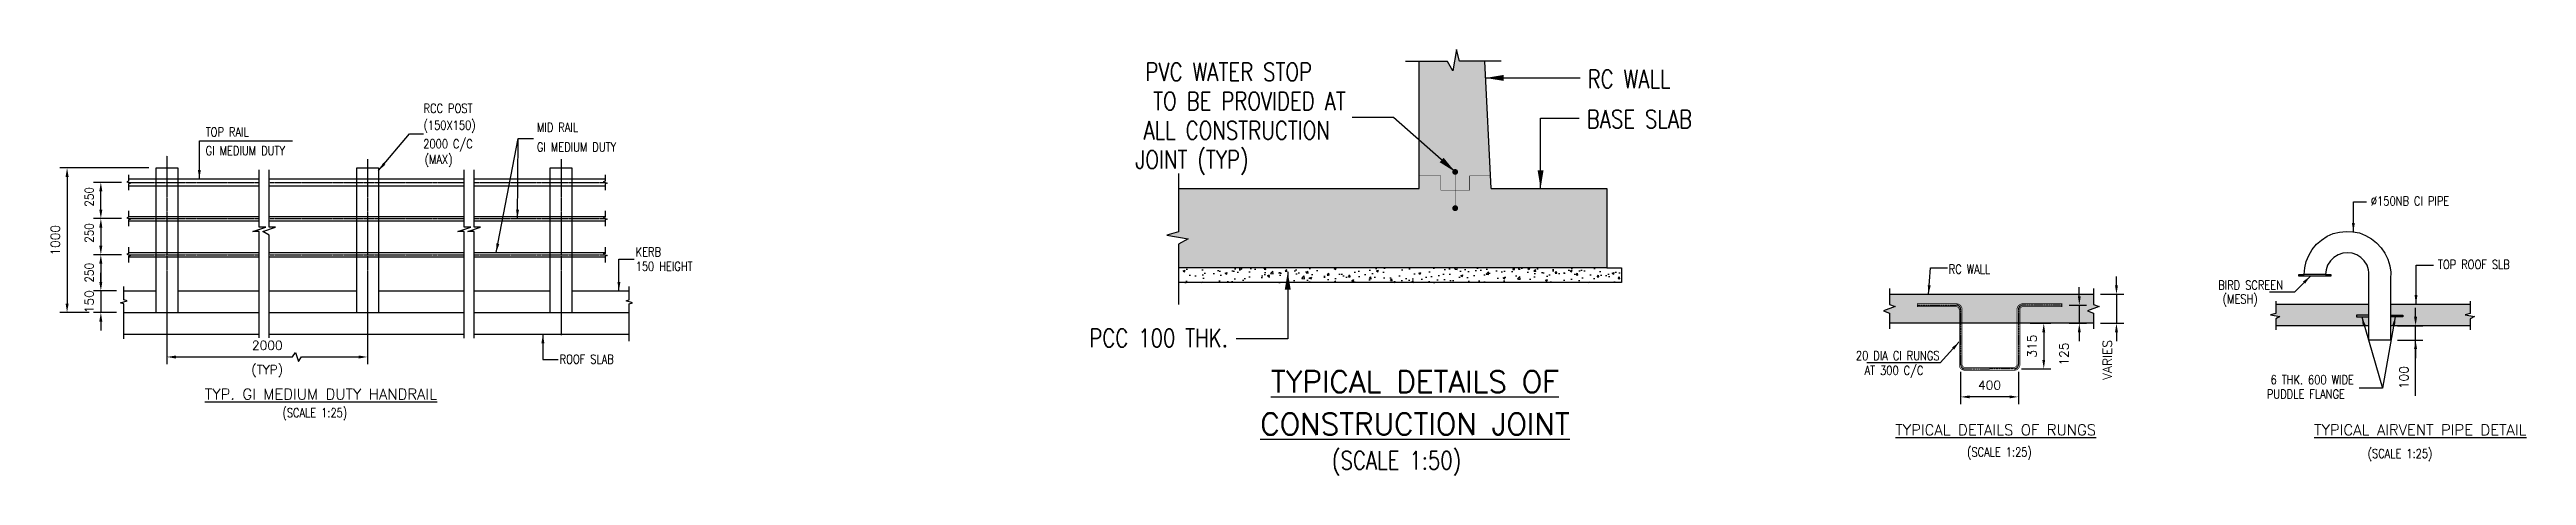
# Model space of a CAD drawing. Header units: millimetres. Extents: x -7644 to 230040, y 17031 to 222323.
# Drawn here: x 56100 to 73238, y 19535 to 22479 of the extents above; entities that cross this region are included whole.
import ezdxf
from ezdxf.enums import TextEntityAlignment as Align

# ---------------------------------------------------------------- set-up
doc = ezdxf.new("R2010")
doc.units = ezdxf.units.MM
doc.header["$LTSCALE"] = 4
doc.header["$MEASUREMENT"] = 0
doc.header["$PDMODE"] = 34
for name, pattern in [('CENTER', [2, 1.25, -0.25, 0.25, -0.25]), ('DASHED2', [0.375, 0.25, -0.125]), ('HIDDEN', [0.375, 0.25, -0.125])]:
    doc.linetypes.add(name, pattern=pattern)
for name, color, linetype in [('AIR COWL', 3, 'Continuous'), ('CENTER', 252, 'CENTER'), ('DIM', 8, 'Continuous'), ('HANDRAIL', 6, 'Continuous'), ('HATCH', 253, 'Continuous'), ('PCC', 8, 'HIDDEN'), ('RCC WALL', 7, 'Continuous'), ('RINGS', 253, 'Continuous'), ('txt-1', 7, 'Continuous'), ('txt-2', 7, 'Continuous'), ('WALL', 7, 'Continuous')]:
    doc.layers.add(name, color=color, linetype=linetype)
doc.styles.add('ROMANS', font='ROMANS')
doc.dimstyles.new('1-75N', dxfattribs={"dimscale": 75, "dimtxt": 5, "dimasz": 5, "dimexe": 1.25, "dimexo": 1.25, "dimgap": 1.25, "dimtad": 1, "dimdec": 0, "dimdsep": 46, "dimtxsty": 'ROMANS', "dimcen": 1, "dimclrd": 8, "dimclre": 8, "dimclrt": 5, "dimadec": 0, "dimazin": 0, "dimtfac": 1, "dimtdec": 0, "dimtmove": 0, "dimatfit": 3, "dimfxl": 1, "dimarcsym": 0})

msp = doc.modelspace()

# ---------------------------------------------------------------- texts
at = {"layer": 'txt-1', "style": 'ROMANS'}
for s, height, p in [('%%UTYPICAL DETAILS OF', 150, (65547.4, 20182.6)), ('%%UCONSTRUCTION JOINT', 150, (65547.4, 19889.7)), ('%%UTYPICAL DETAILS OF RUNGS', 75, (69565.5, 19849.7)), ('%%UTYPICAL AIRVENT PIPE DETAIL', 75, (72503.4, 19849.7))]:
    msp.add_text(s, height=height, dxfattribs=at).set_placement(p, align=Align.MIDDLE_CENTER)
msp.add_text('%%UTYP. GI MEDIUM DUTY HANDRAIL', height=75, dxfattribs=at).set_placement((57174, 20059.6))
at = {"layer": 'txt-2', "style": 'ROMANS', "width": 0.8}
for s, height, p in [('PVC WATER STOP', 125, (64835.3, 22262.6)), ('TO BE PROVIDED AT', 125, (65068.6, 22060.3)), ('ALL CONSTRUCTION', 125, (64959.1, 21858.1)), ('JOINT (TYP)', 125, (64397.2, 21655.9)), ('BIRD SCREEN', 62.5, (71552.9, 20819.4)), ('(MESH)', 62.5, (71378.4, 20723.5)), ('PCC 100 THK.', 125, (64253.8, 20422.8)), ('20 DIA CI RUNGS', 62.5, (69177.1, 20332)), ('AT 300 C/C', 62.5, (69065.6, 20229.6)), ('6 THK. 600 WIDE', 62.5, (72043.6, 20165.5)), ('PUDDLE FLANGE', 62.5, (71981.6, 20065.8))]:
    msp.add_text(s, height=height, rotation=0, dxfattribs=at).set_placement(p, align=Align.RIGHT)
for s, height, p in [('RC WALL', 125, (66741.9, 22213.3)), ('TOP RAIL', 62.5, (57180.3, 21878.4)), ('RCC POST', 62.5, (58687.8, 22041.6)), ('(150X150)', 62.5, (58687.8, 21925.1)), ('MID RAIL', 62.5, (59471.7, 21910.2)), ('BASE SLAB', 125, (66736, 21936.1)), ('GI MEDIUM DUTY', 62.5, (57180.3, 21748.8)), ('2000 C/C', 62.5, (58685.4, 21796.4)), ('GI MEDIUM DUTY', 62.5, (59471.7, 21774.6)), ('(MAX)', 62.5, (58695.5, 21688.2)), ('%%C150NB CI PIPE', 62.5, (72161.5, 21401.1)), ('KERB', 62.5, (60154.9, 21049.3)), ('150 HEIGHT', 62.5, (60154.9, 20949.7)), ('RC WALL', 62.5, (69240.7, 20929.6)), ('TOP ROOF SLB', 62.5, (72625.6, 20962.3)), ('ROOF SLAB', 62.5, (59629, 20307.3)), ('(SCALE 1:25)', 62.5, (57711.5, 19937.3))]:
    msp.add_text(s, height=height, rotation=0, dxfattribs=at).set_placement(p)
msp.add_text('(SCALE 1:50)', height=125, dxfattribs=at).set_placement((65420.4, 19630.2), align=Align.MIDDLE)
for p in [(69591.5, 19692), (72363, 19681.9)]:
    msp.add_text('(SCALE 1:25)', height=62.5, rotation=0, dxfattribs=at).set_placement(p, align=Align.MIDDLE)

# ---------------------------------------------------------------- blocks, each defined once
blk = doc.blocks.new('*D207')
at = {"layer": 'DEFPOINTS', "color": 0, "transparency": 16777216}
for p in [(70023, 20712), (70023, 20587), (70144, 20587)]:
    blk.add_point(p, dxfattribs=at)
at = {"layer": 'DIM', "color": 8, "lineweight": -2, "transparency": 16777216}
for p, q in [((70144, 20774), (70144, 20836)), ((70073, 20712), (70194, 20712)), ((70073, 20587), (70194, 20587)), ((70144, 20712), (70144, 20587)), ((70144, 20525), (70144, 20463))]:
    blk.add_line(p, q, dxfattribs=at)
at = {"layer": 'DIM', "color": 8, "transparency": 16777216}
for points in [[(70134, 20774), (70154, 20774), (70144, 20712)], [(70134, 20525), (70154, 20525), (70144, 20587)]]:
    blk.add_solid(points, dxfattribs=at)
at = {"layer": 'DIM', "color": 5, "transparency": 16777216, "insert": (70038, 20374), "char_height": 62, "attachment_point": 5, "rotation": 90, "style": 'ROMANS'}
blk.add_mtext('125', dxfattribs=at)
blk = doc.blocks.new('*D205')
at = {"layer": 'DEFPOINTS', "color": 0, "transparency": 16777216}
for p in [(69753, 20587), (69693, 20272), (69898, 20272)]:
    blk.add_point(p, dxfattribs=at)
at = {"layer": 'DIM', "color": 8, "lineweight": -2, "transparency": 16777216}
for p, q in [((69803, 20587), (69948, 20587)), ((69898, 20525), (69898, 20334)), ((69743, 20272), (69948, 20272))]:
    blk.add_line(p, q, dxfattribs=at)
at = {"layer": 'DIM', "color": 8, "transparency": 16777216}
for points in [[(69888, 20525), (69908, 20525), (69898, 20587)], [(69888, 20334), (69908, 20334), (69898, 20272)]]:
    blk.add_solid(points, dxfattribs=at)
at = {"layer": 'DIM', "color": 5, "transparency": 16777216, "insert": (69817, 20429), "char_height": 62, "attachment_point": 5, "rotation": 90, "style": 'ROMANS'}
blk.add_mtext('315', dxfattribs=at)
blk = doc.blocks.new('*D206')
at = {"layer": 'DEFPOINTS', "color": 0, "transparency": 16777216}
for p in [(69323, 20302), (69723, 20302), (69323, 20078)]:
    blk.add_point(p, dxfattribs=at)
at = {"layer": 'DIM', "color": 8, "lineweight": -2, "transparency": 16777216}
for p, q in [((69323, 20252), (69323, 20028)), ((69723, 20252), (69723, 20028)), ((69661, 20078), (69385, 20078))]:
    blk.add_line(p, q, dxfattribs=at)
at = {"layer": 'DIM', "color": 8, "transparency": 16777216}
for points in [[(69385, 20088), (69385, 20068), (69323, 20078)], [(69661, 20088), (69661, 20068), (69723, 20078)]]:
    blk.add_solid(points, dxfattribs=at)
at = {"layer": 'DIM', "color": 5, "transparency": 16777216, "insert": (69523, 20159), "char_height": 62, "attachment_point": 5, "style": 'ROMANS'}
blk.add_mtext('400', dxfattribs=at)
blk = doc.blocks.new('*D208')
at = {"layer": 'DEFPOINTS', "color": 0, "transparency": 16777216}
for p in [(70241, 20787), (70241, 20587), (70401, 20587)]:
    blk.add_point(p, dxfattribs=at)
at = {"layer": 'DIM', "color": 8, "lineweight": -2, "transparency": 16777216}
for p, q in [((70401, 20849), (70401, 20911)), ((70291, 20787), (70451, 20787)), ((70401, 20787), (70401, 20587)), ((70291, 20587), (70451, 20587)), ((70401, 20525), (70401, 20463))]:
    blk.add_line(p, q, dxfattribs=at)
at = {"layer": 'DIM', "color": 8, "transparency": 16777216}
for points in [[(70391, 20849), (70411, 20849), (70401, 20787)], [(70391, 20525), (70411, 20525), (70401, 20587)]]:
    blk.add_solid(points, dxfattribs=at)
at = {"layer": 'DIM', "color": 5, "transparency": 16777216, "insert": (70338, 20333), "char_height": 62, "attachment_point": 5, "rotation": 90, "style": 'ROMANS'}
blk.add_mtext('VARIES', dxfattribs=at)
blk = doc.blocks.new('*D209')
at = {"layer": 'DEFPOINTS', "color": 0, "transparency": 16777216}
for p in [(72296, 20570), (72471, 20570), (72296, 20470)]:
    blk.add_point(p, dxfattribs=at)
at = {"layer": 'DIM', "color": 8, "lineweight": -2, "transparency": 16777216}
for p, q in [((72346, 20570), (72521, 20570)), ((72471, 20632), (72471, 20694)), ((72471, 20470), (72471, 20570)), ((72471, 20470), (72471, 20570)), ((72346, 20470), (72521, 20470)), ((72471, 20086), (72471, 20470)), ((72471, 20408), (72471, 20346))]:
    blk.add_line(p, q, dxfattribs=at)
at = {"layer": 'DIM', "color": 8, "transparency": 16777216}
for points in [[(72460, 20632), (72481, 20632), (72471, 20570)], [(72460, 20408), (72481, 20408), (72471, 20470)]]:
    blk.add_solid(points, dxfattribs=at)
at = {"layer": 'DIM', "color": 5, "transparency": 16777216, "insert": (72390, 20211), "char_height": 62, "attachment_point": 5, "rotation": 90, "style": 'ROMANS'}
blk.add_mtext('100', dxfattribs=at)
blk = doc.blocks.new('*D210')
at = {"layer": 'DEFPOINTS', "color": 0, "transparency": 16777216}
for p in [(56912, 20586), (58300, 20586), (58300, 20354)]:
    blk.add_point(p, dxfattribs=at)
at = {"layer": 'DIM', "color": 8, "lineweight": -2, "transparency": 16777216}
for p, q in [((56912, 20536), (56912, 20304)), ((58300, 20536), (58300, 20304)), ((56974, 20354), (57782, 20354)), ((57782, 20354), (57802, 20384)), ((57802, 20384), (57823, 20322)), ((57823, 20322), (57844, 20354)), ((57844, 20354), (58238, 20354))]:
    blk.add_line(p, q, dxfattribs=at)
at = {"layer": 'DIM', "color": 8, "transparency": 16777216}
for points in [[(56974, 20364), (56974, 20343), (56912, 20354)], [(58238, 20364), (58238, 20343), (58300, 20354)]]:
    blk.add_solid(points, dxfattribs=at)
at = {"layer": 'DIM', "color": 5, "transparency": 16777216, "char_height": 62, "attachment_point": 5, "style": 'ROMANS'}
for s, insert in [('2000', (57606, 20434)), ('(TYP)', (57606, 20256))]:
    blk.add_mtext(s, dxfattribs=dict(at, insert=insert))
blk = doc.blocks.new('*D211')
at = {"layer": 'DEFPOINTS', "color": 0, "transparency": 16777216}
for p in [(56837, 21661), (56221, 20661), (56424, 20661)]:
    blk.add_point(p, dxfattribs=at)
at = {"layer": 'DIM', "color": 8, "lineweight": -2, "transparency": 16777216}
for p, q in [((56787, 21661), (56171, 21661)), ((56221, 21599), (56221, 20723)), ((56374, 20661), (56171, 20661))]:
    blk.add_line(p, q, dxfattribs=at)
at = {"layer": 'DIM', "color": 8, "transparency": 16777216}
for points in [[(56211, 21599), (56232, 21599), (56221, 21661)], [(56211, 20723), (56232, 20723), (56221, 20661)]]:
    blk.add_solid(points, dxfattribs=at)
at = {"layer": 'DIM', "color": 5, "transparency": 16777216, "insert": (56140, 21161), "char_height": 62, "attachment_point": 5, "rotation": 90, "style": 'ROMANS'}
blk.add_mtext('1000', dxfattribs=at)
blk = doc.blocks.new('*D212')
at = {"layer": 'DEFPOINTS', "color": 0, "transparency": 16777216}
for p in [(56455, 21561), (56647, 21561), (56647, 21311)]:
    blk.add_point(p, dxfattribs=at)
at = {"layer": 'DIM', "color": 8, "lineweight": -2, "transparency": 16777216}
for p, q in [((56597, 21561), (56405, 21561)), ((56455, 21373), (56455, 21499)), ((56597, 21311), (56405, 21311))]:
    blk.add_line(p, q, dxfattribs=at)
at = {"layer": 'DIM', "color": 8, "transparency": 16777216}
for points in [[(56444, 21499), (56465, 21499), (56455, 21561)], [(56444, 21373), (56465, 21373), (56455, 21311)]]:
    blk.add_solid(points, dxfattribs=at)
at = {"layer": 'DIM', "color": 5, "transparency": 16777216, "insert": (56374, 21461), "char_height": 62, "attachment_point": 5, "rotation": 90, "style": 'ROMANS'}
blk.add_mtext('{\\W0.85;250}', dxfattribs=at)
blk = doc.blocks.new('*D213')
at = {"layer": 'DEFPOINTS', "color": 0, "transparency": 16777216}
for p in [(56647, 21311), (56455, 21061), (56647, 21061)]:
    blk.add_point(p, dxfattribs=at)
at = {"layer": 'DIM', "color": 8, "lineweight": -2, "transparency": 16777216}
for p, q in [((56597, 21311), (56405, 21311)), ((56455, 21249), (56455, 21123)), ((56597, 21061), (56405, 21061))]:
    blk.add_line(p, q, dxfattribs=at)
at = {"layer": 'DIM', "color": 8, "transparency": 16777216}
for points in [[(56444, 21249), (56465, 21249), (56455, 21311)], [(56444, 21123), (56465, 21123), (56455, 21061)]]:
    blk.add_solid(points, dxfattribs=at)
at = {"layer": 'DIM', "color": 5, "transparency": 16777216, "insert": (56374, 21211), "char_height": 62, "attachment_point": 5, "rotation": 90, "style": 'ROMANS'}
blk.add_mtext('{\\W0.85;250}', dxfattribs=at)
blk = doc.blocks.new('*D214')
at = {"layer": 'DEFPOINTS', "color": 0, "transparency": 16777216}
for p in [(56647, 21061), (56455, 20811), (56614, 20811)]:
    blk.add_point(p, dxfattribs=at)
at = {"layer": 'DIM', "color": 8, "lineweight": -2, "transparency": 16777216}
for p, q in [((56597, 21061), (56405, 21061)), ((56455, 20999), (56455, 20873)), ((56564, 20811), (56405, 20811))]:
    blk.add_line(p, q, dxfattribs=at)
at = {"layer": 'DIM', "color": 8, "transparency": 16777216}
for points in [[(56444, 20999), (56465, 20999), (56455, 21061)], [(56444, 20873), (56465, 20873), (56455, 20811)]]:
    blk.add_solid(points, dxfattribs=at)
at = {"layer": 'DIM', "color": 5, "transparency": 16777216, "insert": (56374, 20936), "char_height": 62, "attachment_point": 5, "rotation": 90, "style": 'ROMANS'}
blk.add_mtext('{\\W0.85;250}', dxfattribs=at)
blk = doc.blocks.new('*D215')
at = {"layer": 'DEFPOINTS', "color": 0, "transparency": 16777216}
for p in [(56614, 20811), (56455, 20661), (56614, 20661)]:
    blk.add_point(p, dxfattribs=at)
at = {"layer": 'DIM', "color": 8, "lineweight": -2, "transparency": 16777216}
for p, q in [((56455, 20873), (56455, 20935)), ((56564, 20811), (56405, 20811)), ((56455, 20811), (56455, 20661)), ((56564, 20661), (56405, 20661)), ((56455, 20599), (56455, 20537))]:
    blk.add_line(p, q, dxfattribs=at)
at = {"layer": 'DIM', "color": 8, "transparency": 16777216}
for points in [[(56444, 20873), (56465, 20873), (56455, 20811)], [(56444, 20599), (56465, 20599), (56455, 20661)]]:
    blk.add_solid(points, dxfattribs=at)
at = {"layer": 'DIM', "color": 5, "transparency": 16777216, "insert": (56374, 20736), "char_height": 62, "attachment_point": 5, "rotation": 90, "style": 'ROMANS'}
blk.add_mtext('150', dxfattribs=at)

# ---------------------------------------------------------------- dimensions: what is measured, and where the dimension line sits
at = {"layer": 'DIM'}
for base, p1, p2, angle, picture, middle in [((56221.5, 20660.7), (56836.6, 21660.7), (56423.6, 20660.7), 90, '*D211', (56140.5, 21160.7)), ((69897.9, 20271.8), (69753, 20586.8), (69693, 20271.8), 270, '*D205', (69816.9, 20429.3)), ((69323, 20078), (69723, 20301.8), (69323, 20301.8), 180, '*D206', (69523, 20159))]:
    dim = msp.add_linear_dim(base=base, p1=p1, p2=p2, angle=angle, dimstyle='1-75N', override={"dimscale": 100, "dimtxt": 0.62, "dimasz": 0.62, "dimexe": 0.5, "dimexo": 0.5, "dimgap": 0.5, "dimtmove": 1}, dxfattribs=at)
    dim.commit()
    dim.dimension.update_dxf_attribs({"geometry": picture, "text_midpoint": middle})
for base, p1, p2, angle, text, picture, middle in [((56454.8, 21560.7), (56646.7, 21310.7), (56646.7, 21560.7), 90, '{\\W0.85;<>}', '*D212', (56454.8, 21460.7)), ((56454.8, 21060.7), (56646.7, 21310.7), (56646.7, 21060.7), 90, '{\\W0.85;<>}', '*D213', (56454.8, 21210.7)), ((56454.8, 20810.7), (56646.7, 21060.7), (56614.1, 20810.7), 90, '{\\W0.85;<>}', '*D214', (56454.8, 20935.7)), ((70401.2, 20586.8), (70241.1, 20786.8), (70241.1, 20586.8), 270, 'VARIES', '*D208', (70418.9, 20333))]:
    dim = msp.add_linear_dim(base=base, p1=p1, p2=p2, angle=angle, text=text, dimstyle='1-75N', override={"dimscale": 100, "dimtxt": 0.62, "dimasz": 0.62, "dimexe": 0.5, "dimexo": 0.5, "dimgap": 0.5, "dimtmove": 1}, dxfattribs=at)
    dim.commit()
    dim.dimension.update_dxf_attribs({"geometry": picture, "text_midpoint": middle, "dimtype": 160})
for base, p1, p2, angle, picture, middle in [((56454.8, 20660.7), (56614.1, 20810.7), (56614.1, 20660.7), 90, '*D215', (56454.8, 20735.7)), ((70144, 20586.8), (70023, 20711.8), (70023, 20586.8), 270, '*D207', (70119.4, 20374)), ((72470.6, 20570), (72296.3, 20469.7), (72296.3, 20570), 90, '*D209', (72470.6, 20211))]:
    dim = msp.add_linear_dim(base=base, p1=p1, p2=p2, angle=angle, dimstyle='1-75N', override={"dimscale": 100, "dimtxt": 0.62, "dimasz": 0.62, "dimexe": 0.5, "dimexo": 0.5, "dimgap": 0.5, "dimtmove": 1}, dxfattribs=at)
    dim.commit()
    dim.dimension.update_dxf_attribs({"geometry": picture, "text_midpoint": middle, "dimtype": 160})
dim = msp.add_linear_dim(base=(58300.5, 20353.5), p1=(56911.6, 20585.7), p2=(58300.5, 20585.7), text='2000\\X(TYP)', dimstyle='1-75N', override={"dimscale": 100, "dimtxt": 0.62, "dimasz": 0.62, "dimexe": 0.5, "dimexo": 0.5, "dimgap": 0.5, "dimtmove": 1}, dxfattribs=at)
dim.commit()
dim.dimension.update_dxf_attribs({"geometry": '*D210', "text_midpoint": (57606, 20353.5)})

# ---------------------------------------------------------------- hatches: boundary and pattern name
at = {"layer": 'HATCH'}
h = msp.add_hatch(color=256, dxfattribs=at)
h.dxf.hatch_style = 1
h.paths.add_polyline_path([(66875.7, 20969.1), (66875.7, 21519.1), (66075.7, 21519.1), (66030.3, 22397.9), (65856.4, 22397.9), (65835.3, 22479.1), (65808.3, 22331.7), (65772.2, 22397.7), (65575.7, 22397.7), (65575.7, 21519.1), (63911.3, 21519.1), (63911.3, 21218), (63830, 21196.9), (63977.5, 21169.9), (63911.5, 21133.8), (63911.5, 20969.1)])
h.paths.add_polyline_path([(65815.5, 21382.6, -0.4142136), (65825.7, 21392.8), (65825.7, 21623.1, -0.4142136), (65815.5, 21633.3, -1), (65835.9, 21633.3, -0.4142136), (65825.7, 21623.1), (65825.7, 21392.8, -0.4142136), (65835.9, 21382.6, -1)], flags=16)
h = msp.add_hatch(dxfattribs=at)
h.set_pattern_fill('AR-CONC', color=256, scale=0.8)
h.set_pattern_definition([(50, (-65340.71, -89035.85), (145.747735, -12.75127), [15.24, -167.64]), (355, (-65340.71, -89035.85), (-28.19474, 152.84548), [12.192, -134.11247]), (100.451445, (-65328.57, -89036.92), (117.553, 140.0942), [12.95201, -142.4722]), (46.1842, (-65340.71, -88995.21), (216.86323, -33.63386), [22.86, -251.46]), (96.63556, (-65322.64, -88998.02), (189.9233, 197.9409), [19.42802, -213.7085]), (351.18415, (-65340.7, -88995.21), (189.9233, 197.9409), [18.28797, -201.16779]), (21, (-65320.39, -89005.37), (121.29151, -81.81216), [15.24, -167.64]), (326, (-65320.39, -89005.37), (49.44162, 147.35037), [12.192, -134.112]), (71.451445, (-65310.28, -89012.19), (170.73314, 65.53822), [12.95201, -142.47195]), (37.5, (-65340.71, -89035.854), (2.470883, 67.644031), [0, -132.4864, 0, -136.144, 0, -134.62]), (7.5, (-65340.71, -89035.85), (53.45573, 80.14446), [0, -77.6224, 0, -129.4384, 0, -51.308]), (327.5, (-65386.024, -89035.854), (108.472476, -4.582995), [0, -50.8, 0, -158.496, 0, -210.312]), (317.5, (-65406.34, -89035.85), (118.503345, 20.341193), [0, -66.04, 0, -105.2576, 0, -149.352])])
h.paths.add_polyline_path([(65850.7, 20969.1), (63911.5, 20969.1), (63911.5, 20869.1), (65850.7, 20869.1)])
h.paths.add_polyline_path([(66975.7, 20869.1), (66975.7, 20969.1), (65850.7, 20969.1), (65850.7, 20869.1)])
h = msp.add_hatch(color=256, dxfattribs=at)
h.dxf.hatch_style = 1
h.paths.add_polyline_path([(68788.5, 20671.8), (68829.7, 20656.8), (68829.7, 20586.8), (70241.1, 20586.8), (70241.1, 20656.8), (70199.9, 20671.8), (70282.3, 20701.8), (70241.1, 20716.8), (70241.1, 20786.8), (68829.7, 20786.8), (68829.7, 20716.8), (68870.9, 20701.8)])
h = msp.add_hatch(color=256, dxfattribs=at)
h.dxf.hatch_style = 1
h.paths.add_polyline_path([(72148.3, 20720), (71502.9, 20720), (71502.9, 20654.2), (71467.3, 20645), (71532, 20633.1), (71503, 20617.2), (71503, 20570), (72148.3, 20570)])
h.paths.add_polyline_path([(72812.9, 20645), (72848.6, 20654.2), (72848.6, 20720), (72296.3, 20720), (72296.3, 20570), (72848.7, 20570), (72848.7, 20617.2), (72877.7, 20633.1)])

# ---------------------------------------------------------------- linework, layer by layer
at = {"layer": 'AIR COWL'}
msp.add_lwpolyline([(71847.3, 20923.4), (71699.2, 20923.4), (71703.4, 20969.7), (71714.1, 21014.4), (71731.5, 21056.6), (71754.6, 21097.1), (71784.4, 21132.7), (71820, 21162.4), (71858, 21188.1), (71900.2, 21207.1), (71944.8, 21217.8), (71991.2, 21222), (72035.8, 21219.5), (72082.1, 21211.2), (72125.1, 21194.7), (72164.8, 21171.5), (72201.2, 21143.4), (72232.6, 21109.5), (72258.3, 21071.5), (72279.8, 21029.3), (72292.2, 20984.6), (72298.8, 20940.8), (72296.3, 20893.7), (72296.3, 20469.7), (72148.3, 20469.7), (72148.3, 20937), (72145.8, 20957.3), (72135.1, 20988.8), (72116, 21018.5), (72092.9, 21041.7), (72063.1, 21059.1), (72031.7, 21071.5), (71997.8, 21073.9), (71966.3, 21071.5), (71934.1, 21059.1), (71904.3, 21041.7), (71881.2, 21018.5), (71862.1, 20988.8), (71851.4, 20957.3)], close=True, dxfattribs=at)
for points in [[(71847.3, 20923.4), (71883.6, 20923.4), (71883.6, 20912.7), (71663.7, 20912.7), (71663.7, 20923.4), (71663.7, 20923.4), (71699.2, 20923.4)], [(72148.3, 20642.3), (72061.5, 20642.3), (72061.5, 20631.5), (72148.3, 20631.5)], [(72296.3, 20642.3), (72383.2, 20642.3), (72383.2, 20631.5), (72296.3, 20631.5)]]:
    msp.add_lwpolyline(points, dxfattribs=at)
at = {"layer": 'CENTER', "ltscale": 0.1}
for p, q in [((56911.6, 21745.5), (56911.6, 20505)), ((58300.5, 21721.5), (58300.5, 20388)), ((59639.6, 21721.5), (59639.6, 20505)), ((56646.7, 21560.7), (57551.2, 21560.7)), ((57619.9, 21560.7), (58969.8, 21560.7)), ((59038.5, 21560.7), (59944.3, 21560.7)), ((56646.7, 21310.7), (57551.2, 21310.7)), ((57619.9, 21310.7), (58969.8, 21310.7)), ((59038.5, 21310.7), (59944.3, 21310.7)), ((56646.7, 21060.7), (57551.2, 21060.7)), ((57619.9, 21060.7), (58969.8, 21060.7)), ((59038.5, 21060.7), (59944.3, 21060.7))]:
    msp.add_line(p, q, dxfattribs=at)
at = {"layer": 'CENTER'}
for points in [[(69023, 20711.8), (69293, 20711.8, -0.4142136), (69323, 20681.8), (69323, 20301.8, 0.4142136), (69353, 20271.8), (69523, 20271.8)], [(70023, 20711.8), (69753, 20711.8, 0.4142136), (69723, 20681.8), (69723, 20301.8, -0.4142136), (69693, 20271.8), (69523, 20271.8)]]:
    msp.add_lwpolyline(points, format="xyb", dxfattribs=at)
at = {"layer": 'DIM'}
msp.add_lwpolyline([(72241.4, 20139.4), (72080, 20139.4)], dxfattribs=at)
at = {"layer": 'HANDRAIL'}
for p, q in [((56646.7, 21584.7), (56836.6, 21584.7)), ((56646.7, 21536.7), (56836.6, 21536.7)), ((56986.6, 21584.7), (57551.2, 21584.7)), ((56986.6, 21536.7), (57551.2, 21536.7)), ((57619.9, 21584.7), (58225.5, 21584.7)), ((57619.9, 21536.7), (58225.5, 21536.7)), ((58375.5, 21584.7), (58969.8, 21584.7)), ((58375.5, 21536.7), (58969.8, 21536.7)), ((59038.5, 21584.7), (59564.6, 21584.7)), ((59038.5, 21536.7), (59564.6, 21536.7)), ((59714.6, 21584.7), (59944.3, 21584.7)), ((59714.6, 21536.7), (59944.3, 21536.7)), ((56646.7, 21325.7), (56836.6, 21325.7)), ((56646.7, 21295.7), (56836.6, 21295.7)), ((56986.6, 21325.7), (57551.2, 21325.7)), ((56986.6, 21295.7), (57551.2, 21295.7)), ((57619.9, 21325.7), (58225.5, 21325.7)), ((57619.9, 21295.7), (58225.5, 21295.7)), ((58375.5, 21325.7), (58969.8, 21325.7)), ((58375.5, 21295.7), (58969.8, 21295.7)), ((59038.5, 21325.7), (59564.6, 21325.7)), ((59038.5, 21295.7), (59564.6, 21295.7)), ((59714.6, 21325.7), (59944.3, 21325.7)), ((59714.6, 21295.7), (59944.3, 21295.7)), ((56646.7, 21075.7), (56836.6, 21075.7)), ((56646.7, 21045.7), (56836.6, 21045.7)), ((56986.6, 21075.7), (57551.2, 21075.7)), ((56986.6, 21045.7), (57551.2, 21045.7)), ((57619.9, 21075.7), (58225.5, 21075.7)), ((57619.9, 21045.7), (58225.5, 21045.7)), ((58375.5, 21075.7), (58969.8, 21075.7)), ((58375.5, 21045.7), (58969.8, 21045.7)), ((59038.5, 21075.7), (59564.6, 21075.7)), ((59038.5, 21045.7), (59564.6, 21045.7)), ((59714.6, 21075.7), (59944.3, 21075.7)), ((59714.6, 21045.7), (59944.3, 21045.7))]:
    msp.add_line(p, q, dxfattribs=at)
at = {"layer": 'HANDRAIL', "linetype": 'DASHED2'}
for p, q in [((56836.6, 21584.7), (56986.6, 21584.7)), ((56836.6, 21536.7), (56986.6, 21536.7)), ((58225.5, 21584.7), (58375.5, 21584.7)), ((58225.5, 21536.7), (58375.5, 21536.7)), ((59564.6, 21584.7), (59714.6, 21584.7)), ((59564.6, 21536.7), (59714.6, 21536.7)), ((56836.6, 21325.7), (56986.6, 21325.7)), ((56836.6, 21295.7), (56986.6, 21295.7)), ((58225.5, 21325.7), (58375.5, 21325.7)), ((58225.5, 21295.7), (58375.5, 21295.7)), ((59564.6, 21325.7), (59714.6, 21325.7)), ((59564.6, 21295.7), (59714.6, 21295.7)), ((56836.6, 21075.7), (56986.6, 21075.7)), ((56836.6, 21045.7), (56986.6, 21045.7)), ((58225.5, 21075.7), (58375.5, 21075.7)), ((58225.5, 21045.7), (58375.5, 21045.7)), ((59564.6, 21075.7), (59714.6, 21075.7)), ((59564.6, 21045.7), (59714.6, 21045.7))]:
    msp.add_line(p, q, dxfattribs=at)
at = {"layer": 'PCC'}
msp.add_lwpolyline([(66875.7, 20969.1), (66975.7, 20969.1), (66975.7, 20869.1), (63911.5, 20869.1)], dxfattribs=at)
at = {"layer": 'RCC WALL'}
for p, q in [((56613.8, 20810.7), (56836.6, 20810.7)), ((56986.6, 20810.7), (57551.2, 20810.7)), ((57619.9, 20810.7), (58225.5, 20810.7)), ((58375.5, 20810.7), (58969.8, 20810.7)), ((59038.5, 20810.7), (59564.6, 20810.7)), ((59714.6, 20810.7), (60110.9, 20810.7)), ((56613.8, 20660.7), (57551.2, 20660.7)), ((57619.9, 20660.7), (58969.8, 20660.7)), ((59038.5, 20660.7), (60110.9, 20660.7)), ((56614.1, 20510.7), (57551.2, 20510.7)), ((57619.9, 20510.7), (58969.8, 20510.7)), ((59038.5, 20510.7), (60110.9, 20510.7))]:
    msp.add_line(p, q, dxfattribs=at)
for points in [[(66144.5, 22397.9), (65856.4, 22397.9), (65835.3, 22479.1), (65808.3, 22331.7), (65772.2, 22397.7), (65482, 22397.7)], [(65575.7, 21519.1), (65575.7, 22397.9)], [(66075.7, 21519.1), (66030.3, 22397.9)], [(56646.7, 21613.5), (56646.7, 21570.1), (56633.8, 21565.4), (56659.6, 21556), (56646.7, 21551.3), (56646.7, 21507.9)], [(56836.6, 20660.7), (56836.6, 21660.7), (56986.6, 21660.7), (56986.6, 20660.7)], [(57551.2, 20486.4), (57551.2, 21222.1), (57505.8, 21222.1), (57595.5, 21251.5), (57551.2, 21251.5), (57551.2, 21647.8)], [(57619.9, 20486.4), (57619.9, 21195), (57574.5, 21222.1), (57664.2, 21251.5), (57619.9, 21251.5), (57619.9, 21647.8)], [(58225.5, 20660.7), (58225.5, 21660.7), (58375.5, 21660.7), (58375.5, 20660.7)], [(58969.8, 20483.5), (58969.8, 21222.1), (58924.4, 21222.1), (59014.1, 21251.5), (58969.8, 21251.5), (58969.8, 21647.8)], [(59038.5, 20483.5), (59038.5, 21222.1), (58993.1, 21222.1), (59082.8, 21251.5), (59038.5, 21251.5), (59038.5, 21647.8)], [(59564.6, 20660.7), (59564.6, 21660.7), (59714.6, 21660.7), (59714.6, 20660.7)], [(59944.3, 21613.5), (59944.3, 21570.1), (59931.4, 21565.4), (59957.1, 21556), (59944.3, 21551.3), (59944.3, 21507.9)], [(63911.3, 21622), (63911.3, 21218), (63830, 21196.9), (63977.5, 21169.9), (63911.5, 21133.8), (63911.5, 20716.5)], [(63911.3, 21519.1), (65575.7, 21519.1)], [(66075.7, 21519.1), (66875.7, 21519.1), (66875.7, 20969.1), (63911.5, 20969.1)], [(56646.7, 21363.5), (56646.7, 21320.1), (56633.8, 21315.4), (56659.6, 21306), (56646.7, 21301.3), (56646.7, 21257.9)], [(59944.3, 21363.5), (59944.3, 21320.1), (59931.4, 21315.4), (59957.1, 21306), (59944.3, 21301.3), (59944.3, 21257.9)], [(56646.7, 21113.5), (56646.7, 21070.1), (56633.8, 21065.4), (56659.6, 21056), (56646.7, 21051.3), (56646.7, 21007.9)], [(59944.3, 21113.5), (59944.3, 21070.1), (59931.4, 21065.4), (59957.1, 21056), (59944.3, 21051.3), (59944.3, 21007.9)], [(56614.1, 20478.6), (56614.1, 20722.1), (56591.4, 20728.4), (56636.3, 20743.1), (56614.1, 20749.3), (56614.1, 20841.1)], [(60110.9, 20463.3), (60110.9, 20722.1), (60133.6, 20728.4), (60088.8, 20743.1), (60110.9, 20749.3), (60110.9, 20841.1)], [(68829.7, 20827.6), (68829.7, 20716.8), (68870.9, 20701.8), (68788.5, 20671.8), (68829.7, 20656.8), (68829.7, 20549.6)], [(70241.1, 20786.8), (68829.7, 20786.8)], [(70241.1, 20827.6), (70241.1, 20716.8), (70282.3, 20701.8), (70199.9, 20671.8), (70241.1, 20656.8), (70241.1, 20549.6)], [(71502.9, 20740.4), (71502.9, 20654.2), (71467.3, 20645), (71532, 20633.1), (71503, 20617.2), (71503, 20541.4)], [(72848.6, 20740.4), (72848.6, 20654.2), (72812.9, 20645), (72877.7, 20633.1), (72848.7, 20617.2), (72848.7, 20541.4)], [(70241.1, 20586.8), (68829.7, 20586.8)], [(71503.8, 20720), (72148.3, 20720)], [(72148.3, 20570), (71503.9, 20570)], [(72296.3, 20720), (72848.6, 20720)], [(72848.7, 20570), (72296.3, 20570)]]:
    msp.add_lwpolyline(points, dxfattribs=at)
at = {"layer": 'RINGS', "linetype": 'Continuous', "const_width": 5}
for points in [[(69523, 20261.8), (69353, 20261.8, -0.4142136), (69313, 20301.8), (69313, 20681.8, 0.4142136), (69293, 20701.8), (69023, 20701.8), (69023, 20721.8), (69293, 20721.8, -0.4142136), (69333, 20681.8), (69333, 20301.8, 0.4142136), (69353, 20281.8), (69523, 20281.8)], [(69523, 20261.8), (69693, 20261.8, 0.4142136), (69733, 20301.8), (69733, 20681.8, -0.4142136), (69753, 20701.8), (70023, 20701.8), (70023, 20721.8), (69753, 20721.8, 0.4142136), (69713, 20681.8), (69713, 20301.8, -0.4142136), (69693, 20281.8), (69523, 20281.8)]]:
    msp.add_lwpolyline(points, format="xyb", dxfattribs=at)
at = {"layer": 'WALL', "color": 7, "const_width": 3}
for points in [[(65575.7, 21606.9), (65725.7, 21606.9), (65725.7, 21506.9), (65925.7, 21506.9), (65925.7, 21606.9), (66071.2, 21606.9)], [(65825.7, 21365.4), (65825.7, 21633.3)]]:
    msp.add_lwpolyline(points, dxfattribs=at)
at = {"layer": 'WALL', "color": 7, "const_width": 19.6}
for points in [[(65815.5, 21633.3, 1), (65835.9, 21633.3, 1)], [(65815.5, 21382.6, 1), (65835.9, 21382.6, 1)]]:
    msp.add_lwpolyline(points, format="xyb", close=True, dxfattribs=at)

msp.set_redraw_order([(e.dxf.handle, doc.entitydb.next_handle()) for e in msp.query("TEXT MTEXT ATTDEF DIMENSION ARC_DIMENSION")])  # texts and dimensions are drawn at this point

# ---------------------------------------------------------------- leaders
at = {"layer": 'DIM'}
for points, override in [([(66036.2, 22283.1), (66689.6, 22283.1)], {"dimscale": 100, "dimasz": 1.25, "dimtad": 0}), ([(65825.7, 21633.3), (65397.9, 22009.1), (65112.2, 22009.1)], {"dimscale": 100, "dimasz": 1.25, "dimtad": 0}), ([(66416.5, 21519.1), (66416.5, 22005.9), (66683.8, 22005.9)], {"dimscale": 100, "dimasz": 1.25, "dimtad": 0}), ([(57136.4, 21584.7), (57136.4, 21847.5), (57782, 21847.5)], {"dimscale": 25, "dimasz": 2.5, "dimgap": 2.5, "dimtad": 0}), ([(58375.5, 21642.1), (58591.5, 21896.7), (58686.7, 21896.7)], {"dimscale": 25, "dimasz": 2.5, "dimgap": 2.5, "dimtad": 0}), ([(59189.9, 21075.7), (59343.4, 21863.8)], {"dimscale": 25, "dimasz": 2.5, "dimgap": 2.5, "dimtad": 0}), ([(59337.1, 21310.7), (59343.4, 21863.8), (59448.8, 21863.8)], {"dimscale": 25, "dimasz": 2.5, "dimgap": 2.5, "dimtad": 0}), ([(72040.1, 21218.7), (72040.1, 21427.2), (72130.2, 21427.2)], {"dimscale": 25, "dimasz": 2.5, "dimgap": 2.5, "dimtad": 0}), ([(60039.3, 20810.7), (60039.3, 21031), (60144.7, 21031)], {"dimscale": 25, "dimasz": 2.5, "dimgap": 2.5, "dimtad": 0}), ([(64667.1, 20943.5), (64667.1, 20478.2), (64310.4, 20478.2)], {"dimscale": 100, "dimasz": 1.25, "dimtad": 0}), ([(69100.5, 20786.8), (69115, 20969.5), (69231.5, 20969.5)], {"dimscale": 25, "dimasz": 2.5, "dimgap": 2.5, "dimtad": 0}), ([(71742.7, 20912.7), (71633.7, 20802), (71459.9, 20802)], {"dimscale": 25, "dimasz": 2.5, "dimgap": 2.5, "dimtad": 0}), ([(72473.7, 20720), (72473.7, 20988.3), (72594.4, 20988.3)], {"dimscale": 25, "dimasz": 2.5, "dimgap": 2.5, "dimtad": 0}), ([(72097.8, 20631.5), (72241.4, 20139.4)], {"dimscale": 25, "dimasz": 2.5, "dimgap": 2.5, "dimtad": 0}), ([(72330.2, 20631.5), (72241.4, 20139.4)], {"dimscale": 25, "dimasz": 2.5, "dimgap": 2.5, "dimtad": 0}), ([(59513.3, 20510.7), (59513.3, 20335.5), (59618.7, 20335.5)], {"dimscale": 25, "dimasz": 2.5, "dimgap": 2.5, "dimtad": 0}), ([(69313, 20458), (69181, 20313.7), (68675, 20313.7)], {"dimscale": 25, "dimasz": 2.5, "dimgap": 2.5, "dimtad": 0})]:
    msp.add_leader(points, dimstyle='1-75N', override=override, dxfattribs=at)

doc.saveas('drawing.dxf')
